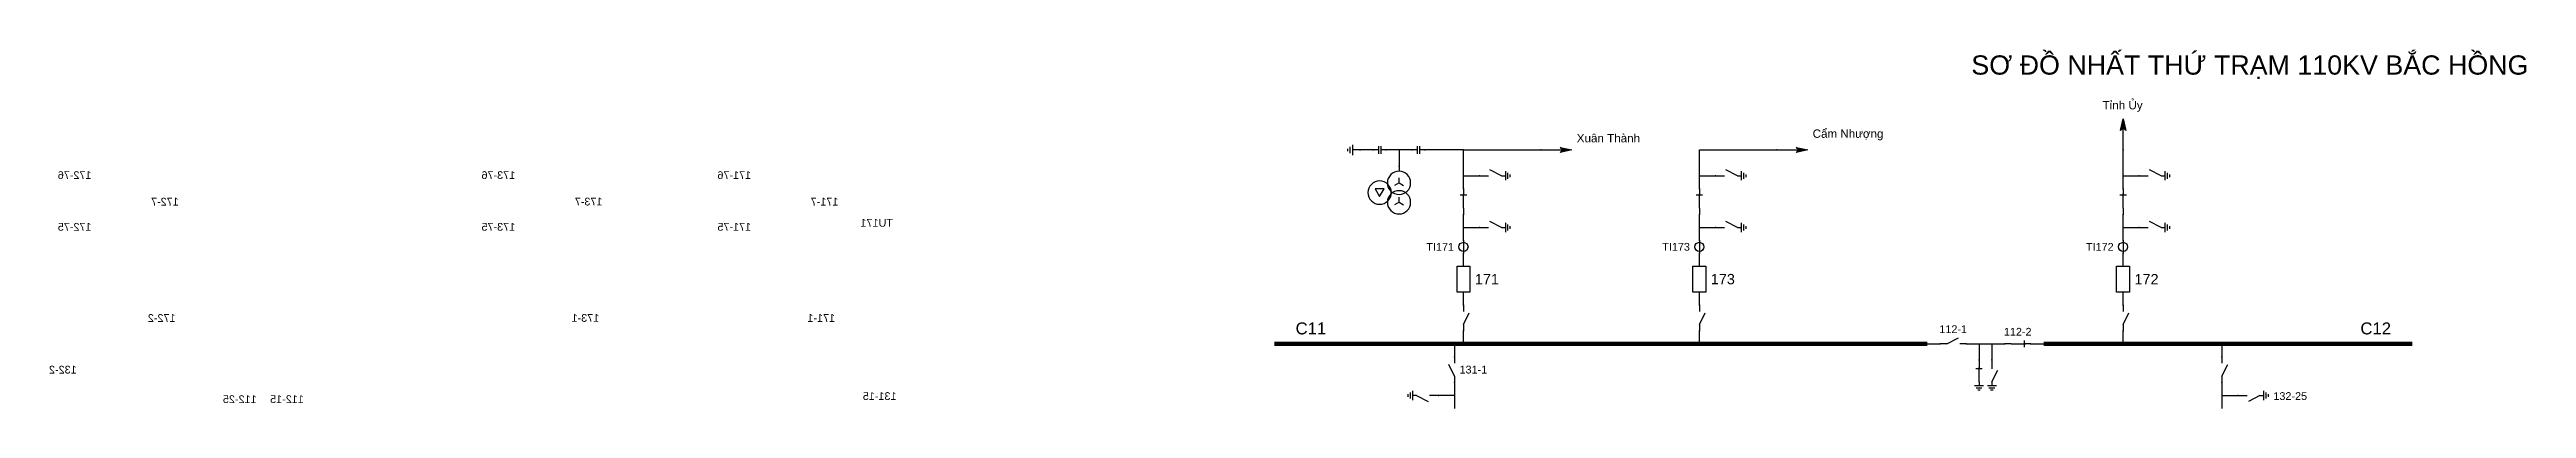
# Model space of a CAD drawing. Header units: millimetres. Extents: x -387 to 411, y 8 to 290.
# Drawn here: x -209.4 to 269.3, y 220.7 to 290 of the extents above; entities that cross this region are included whole.
import ezdxf

# ---------------------------------------------------------------- set-up
doc = ezdxf.new("R2010")
doc.units = ezdxf.units.MM
for name, color, linetype, lineweight in [('BUSBAR_110KV', 1, 'Continuous', 50), ('GROUND', 3, 'Continuous', 25), ('HV_110KV', 1, 'Continuous', 25)]:
    doc.layers.add(name, color=color, linetype=linetype, lineweight=lineweight)
doc.layers.add('SYM_PORTS', color=8, linetype='Continuous', plot=False)
doc.layers.add('TEXT', color=7, linetype='Continuous')
doc.styles.add('SLD_TEXT', font='arial.ttf')

msp = doc.modelspace()

# ---------------------------------------------------------------- texts
at = {"layer": 'TEXT', "attachment_point": 7, "style": 'SLD_TEXT'}
for s, insert, char_height in [('SƠ ĐỒ NHẤT THỨ TRẠM 110KV BẮC HỒNG', (162.01, 284.34), 3.7113), ('Tỉnh Ủy', (187.37, 277.97), 1.611), ('Xuân Thành', (85.76, 272.06), 1.608), ('Cẩm Nhượng', (131.35, 272.48), 1.603), ('C11', (31.42, 234.98), 2.307), ('C12', (237.21, 234.98), 2.307)]:
    msp.add_mtext(s, dxfattribs=dict(at, insert=insert, char_height=char_height))

# ---------------------------------------------------------------- blocks, each defined once
blk = doc.blocks.new('SYM_DISCONNECTOR_OPEN')
at = {"lineweight": 25}
for points in [[(0, -1.25), (-1.125, 1)], [(0, 2.5), (0, 1.25)], [(0, -1.25), (0, -2.5)]]:
    blk.add_lwpolyline(points, dxfattribs=at)
at = {"layer": 'SYM_PORTS'}
for p in [(0, 2.5), (0, -2.5)]:
    blk.add_point(p, dxfattribs=at)
blk.add_attdef('DEVICE_CODE', (1, -0.5), '', height=2)
blk = doc.blocks.new('SYM_EARTHING_SWITCH_OPEN')
at = {"lineweight": 25}
for points in [[(0, -1.25), (-1.125, 1)], [(0, 3), (0, 1.25)], [(-0.875, -2), (0.875, -2)], [(-0.5625, -2.4375), (0.5625, -2.4375)], [(-0.25, -2.875), (0.25, -2.875)], [(0, -1.25), (0, -2)]]:
    blk.add_lwpolyline(points, dxfattribs=at)
at = {"layer": 'SYM_PORTS'}
blk.add_point((0, 3), dxfattribs=at)
blk.add_attdef('DEVICE_CODE', (1.875, 0), '', height=2)
blk = doc.blocks.new('SYM_EARTHING_SWITCH_CLOSED')
at = {"lineweight": 25}
for points in [[(-0.625, 1.25), (0.625, 1.25)], [(0, 3), (0, 1.25)], [(0, -1.25), (0, 1.5)], [(-0.875, -2), (0.875, -2)], [(-0.5625, -2.4375), (0.5625, -2.4375)], [(-0.25, -2.875), (0.25, -2.875)], [(0, -1.25), (0, -2)]]:
    blk.add_lwpolyline(points, dxfattribs=at)
at = {"layer": 'SYM_PORTS'}
blk.add_point((0, 3), dxfattribs=at)
blk.add_attdef('DEVICE_CODE', (1.875, 0), '', height=2)
blk = doc.blocks.new('SYM_DISCONNECTOR_CLOSED')
at = {"lineweight": 25}
for points in [[(-0.625, 1.25), (0.625, 1.25)], [(0, 2.5), (0, 1.25)], [(0, -1.25), (0, 1.5)], [(0, -1.25), (0, -2.5)]]:
    blk.add_lwpolyline(points, dxfattribs=at)
at = {"layer": 'SYM_PORTS'}
for p in [(0, 2.5), (0, -2.5)]:
    blk.add_point(p, dxfattribs=at)
blk.add_attdef('DEVICE_CODE', (1.625, -0.5), '', height=2)
blk = doc.blocks.new('SYM_CIRCUIT_BREAKER')
at = {"lineweight": 25}
blk.add_lwpolyline([(-1.25, 2.5), (1.25, 2.5), (1.25, -2.5), (-1.25, -2.5)], close=True, dxfattribs=at)
at = {"layer": 'SYM_PORTS'}
for p in [(0, 2.5), (0, -2.5)]:
    blk.add_point(p, dxfattribs=at)
blk.add_attdef('DEVICE_CODE', (2.25, -0.5), '', height=2)
at = {"flags": 1}
blk.add_attdef('RATING', (2.25, -3.5), '', height=2, dxfattribs=at)
blk = doc.blocks.new('SYM_CURRENT_TRANSFORMER')
at = {"lineweight": 25}
blk.add_lwpolyline([(0, 1.25), (0, -1.25)], dxfattribs=at)
blk.add_circle((0, 0), 0.875, dxfattribs=at)
at = {"layer": 'SYM_PORTS'}
for p in [(0, 1.25), (0, -1.25)]:
    blk.add_point(p, dxfattribs=at)
blk.add_attdef('DEVICE_CODE', (1.875, -1.75), '', height=2)
at = {"flags": 1}
blk.add_attdef('RATIO', (1.875, -4.75), '', height=2, dxfattribs=at)
blk = doc.blocks.new('SYM_COUPLING_CAPACITOR')
at = {"lineweight": 25}
for points in [[(-0.75, 0.25), (0.75, 0.25)], [(0, 1.25), (0, 0.25)], [(-0.75, -0.25), (0.75, -0.25)], [(0, -0.25), (0, -1.25)]]:
    blk.add_lwpolyline(points, dxfattribs=at)
at = {"layer": 'SYM_PORTS'}
for p in [(0, 1.25), (0, -1.25)]:
    blk.add_point(p, dxfattribs=at)
blk.add_attdef('DEVICE_CODE', (1.75, -1.75), '', height=2)
blk = doc.blocks.new('SYM_VOLTAGE_TRANSFORMER')
at = {"lineweight": 25}
for points in [[(0, 1.375), (-0.8625, 0.875)], [(0, 4.625), (0, 3.625)], [(0, 1.375), (0, 2.375)], [(0, 1.375), (0.8625, 0.875)], [(0, -2.375), (-0.8625, -2.875)], [(0, -2.375), (0, -1.375)], [(0, -2.375), (0.8625, -2.875)]]:
    blk.add_lwpolyline(points, dxfattribs=at)
blk.add_lwpolyline([(2.875, 0.25), (4.625, 0.25), (3.75, -1.25)], close=True, dxfattribs=at)
for centre in [(0, 1.375), (3.75, -0.5), (0, -2.375)]:
    blk.add_circle(centre, 2.25, dxfattribs=at)
at = {"layer": 'SYM_PORTS'}
blk.add_point((0, 4.625), dxfattribs=at)
blk.add_attdef('DEVICE_CODE', (7, 1.625), '', height=2)
at = {"flags": 1}
blk.add_attdef('RATIO', (7, -1.375), '', height=2, dxfattribs=at)
blk = doc.blocks.new('SYM_GROUND_SYMBOL')
at = {"lineweight": 25}
for points in [[(0, 1.25), (0, -0.25)], [(-1, -0.25), (1, -0.25)], [(-0.625, -0.75), (0.625, -0.75)], [(-0.25, -1.25), (0.25, -1.25)]]:
    blk.add_lwpolyline(points, dxfattribs=at)
at = {"layer": 'SYM_PORTS'}
blk.add_point((0, 1.25), dxfattribs=at)
blk = doc.blocks.new('SYM_LINE_FEEDER_ARROW')
blk.add_hatch(color=7).paths.add_polyline_path([(0, -3), (-0.5, -0.75), (0, -1.25), (0.5, -0.75)])
at = {"lineweight": 25}
blk.add_lwpolyline([(0, 3), (0, -1.25)], dxfattribs=at)
blk.add_lwpolyline([(0, -3), (-0.5, -0.75), (0, -1.25), (0.5, -0.75)], close=True, dxfattribs=at)
at = {"layer": 'SYM_PORTS'}
blk.add_point((0, 3), dxfattribs=at)
blk.add_attdef('LINE_NAME', (1.5, 0), '', height=2)

# ---------------------------------------------------------------- linework, layer by layer
at = {"layer": 'BUSBAR_110KV', "const_width": 0.797}
for points in [[(27.32, 233.19), (153.52, 233.19)], [(175.97, 233.19), (247.22, 233.19)]]:
    msp.add_lwpolyline(points, dxfattribs=at)
at = {"layer": 'GROUND'}
msp.add_lwpolyline([(46.42, 270.61), (43.93, 270.61)], dxfattribs=at)
at = {"layer": 'HV_110KV'}
for points in [[(51.41, 270.61), (48.92, 270.61)], [(53.9, 270.61), (51.41, 270.61)], [(51.41, 270.61), (51.41, 267.51)], [(63.87, 270.61), (56.4, 270.61)], [(63.87, 265.63), (63.87, 270.61)], [(63.87, 270.61), (78.8, 270.61)], [(109.46, 265.63), (109.46, 270.61), (124.4, 270.61)], [(191.35, 265.63), (191.35, 270.61)], [(63.87, 263.14), (63.87, 265.63)], [(63.87, 265.63), (66.96, 265.63)], [(109.46, 263.14), (109.46, 265.63)], [(109.46, 265.63), (112.56, 265.63)], [(191.35, 263.14), (191.35, 265.63)], [(191.35, 265.63), (194.44, 265.63)], [(63.87, 255.65), (63.87, 258.14)], [(63.87, 253.16), (63.87, 255.65)], [(63.87, 255.65), (66.96, 255.65)], [(109.46, 255.65), (109.46, 258.14)], [(109.46, 253.16), (109.46, 255.65)], [(109.46, 255.65), (112.56, 255.65)], [(191.35, 255.65), (191.35, 258.14)], [(191.35, 253.16), (191.35, 255.65)], [(191.35, 255.65), (194.44, 255.65)], [(63.87, 248.17), (63.87, 250.66)], [(109.46, 248.17), (109.46, 250.66)], [(191.35, 248.17), (191.35, 250.66)], [(63.87, 240.68), (63.87, 243.17)], [(109.46, 240.68), (109.46, 243.17)], [(191.35, 240.68), (191.35, 243.17)], [(63.87, 233.19), (63.87, 235.68)], [(109.46, 233.19), (109.46, 235.68)], [(191.35, 233.19), (191.35, 235.68)], [(62.15, 233.19), (62.15, 230.7)], [(153.52, 233.19), (156.01, 233.19)], [(161.01, 233.19), (163.5, 233.19)], [(163.5, 233.19), (163.5, 230.09)], [(163.5, 233.19), (165.99, 233.19)], [(165.99, 233.19), (165.99, 230.09)], [(165.99, 233.19), (168.48, 233.19)], [(173.48, 233.19), (175.97, 233.19)], [(210.45, 233.19), (210.45, 230.7)], [(62.15, 225.7), (62.15, 223.21)], [(210.45, 225.7), (210.45, 223.21)], [(62.15, 223.21), (59.05, 223.21)], [(62.15, 223.21), (62.15, 220.72)], [(210.45, 223.21), (213.55, 223.21)], [(210.45, 223.21), (210.45, 220.72)]]:
    msp.add_lwpolyline(points, dxfattribs=at)

# ---------------------------------------------------------------- block references
at = {"layer": 'GROUND', "rotation": 270}
msp.add_blockref('SYM_GROUND_SYMBOL', (42.68, 270.61), dxfattribs=at)
at = {"layer": 'HV_110KV'}
for name, p, rotation in [('SYM_LINE_FEEDER_ARROW', (191.35, 273.61), 180), ('SYM_COUPLING_CAPACITOR', (47.67, 270.61), 270), ('SYM_COUPLING_CAPACITOR', (55.15, 270.61), 270), ('SYM_LINE_FEEDER_ARROW', (81.8, 270.61), 90), ('SYM_LINE_FEEDER_ARROW', (127.4, 270.61), 90)]:
    msp.add_blockref(name, p, dxfattribs=dict(at, rotation=rotation))
ref = msp.add_blockref('SYM_EARTHING_SWITCH_OPEN', (197.44, 265.63), dxfattribs=dict(at, xscale=-1, rotation=90))
ref.add_attrib('DEVICE_CODE', '172-76', (201.28, 265.01), dxfattribs={"layer": 'TEXT', "extrusion": (0, 0, -1), "height": 1.498, "style": 'SLD_TEXT'})
ref = msp.add_blockref('SYM_EARTHING_SWITCH_OPEN', (115.56, 265.63), dxfattribs=dict(at, xscale=-1, rotation=90))
ref.add_attrib('DEVICE_CODE', '173-76', (119.39, 265.01), dxfattribs={"layer": 'TEXT', "extrusion": (0, 0, -1), "height": 1.498, "style": 'SLD_TEXT'})
ref = msp.add_blockref('SYM_EARTHING_SWITCH_OPEN', (69.96, 265.63), dxfattribs=dict(at, xscale=-1, rotation=90))
ref.add_attrib('DEVICE_CODE', '171-76', (73.8, 265.01), dxfattribs={"layer": 'TEXT', "extrusion": (0, 0, -1), "height": 1.498, "style": 'SLD_TEXT'})
ref = msp.add_blockref('SYM_VOLTAGE_TRANSFORMER', (51.41, 262.88), dxfattribs=dict(at, xscale=-1))
ref.add_attrib('DEVICE_CODE', 'TU171', (46.39, 255.8), dxfattribs={"layer": 'TEXT', "extrusion": (0, 0, -1), "height": 1.498, "style": 'SLD_TEXT'})
ref = msp.add_blockref('SYM_DISCONNECTOR_CLOSED', (191.35, 260.64), dxfattribs=dict(at, xscale=-1))
ref.add_attrib('DEVICE_CODE', '172-7', (184.42, 259.89), dxfattribs={"layer": 'TEXT', "extrusion": (0, 0, -1), "height": 1.498, "style": 'SLD_TEXT'})
ref = msp.add_blockref('SYM_DISCONNECTOR_CLOSED', (109.46, 260.64), dxfattribs=dict(at, xscale=-1))
ref.add_attrib('DEVICE_CODE', '173-7', (102.53, 259.9), dxfattribs={"layer": 'TEXT', "extrusion": (0, 0, -1), "height": 1.498, "style": 'SLD_TEXT'})
ref = msp.add_blockref('SYM_DISCONNECTOR_CLOSED', (63.87, 260.64), dxfattribs=dict(at, xscale=-1))
ref.add_attrib('DEVICE_CODE', '171-7', (56.94, 259.89), dxfattribs={"layer": 'TEXT', "extrusion": (0, 0, -1), "height": 1.498, "style": 'SLD_TEXT'})
ref = msp.add_blockref('SYM_EARTHING_SWITCH_OPEN', (197.44, 255.65), dxfattribs=dict(at, xscale=-1, rotation=90))
ref.add_attrib('DEVICE_CODE', '172-75', (201.28, 255.03), dxfattribs={"layer": 'TEXT', "extrusion": (0, 0, -1), "height": 1.498, "style": 'SLD_TEXT'})
ref = msp.add_blockref('SYM_EARTHING_SWITCH_OPEN', (115.56, 255.65), dxfattribs=dict(at, xscale=-1, rotation=90))
ref.add_attrib('DEVICE_CODE', '173-75', (119.39, 255.03), dxfattribs={"layer": 'TEXT', "extrusion": (0, 0, -1), "height": 1.498, "style": 'SLD_TEXT'})
ref = msp.add_blockref('SYM_EARTHING_SWITCH_OPEN', (69.96, 255.65), dxfattribs=dict(at, xscale=-1, rotation=90))
ref.add_attrib('DEVICE_CODE', '171-75', (73.8, 255.03), dxfattribs={"layer": 'TEXT', "extrusion": (0, 0, -1), "height": 1.498, "style": 'SLD_TEXT'})
ref = msp.add_blockref('SYM_CURRENT_TRANSFORMER', (63.87, 251.91), dxfattribs=at)
ref.add_attrib('DEVICE_CODE', 'TI171', (56.69, 251.16), dxfattribs={"layer": 'TEXT', "height": 1.498, "style": 'SLD_TEXT'})
ref = msp.add_blockref('SYM_CURRENT_TRANSFORMER', (109.46, 251.91), dxfattribs=at)
ref.add_attrib('DEVICE_CODE', 'TI173', (102.28, 251.17), dxfattribs={"layer": 'TEXT', "height": 1.498, "style": 'SLD_TEXT'})
ref = msp.add_blockref('SYM_CURRENT_TRANSFORMER', (191.35, 251.91), dxfattribs=at)
ref.add_attrib('DEVICE_CODE', 'TI172', (184.17, 251.16), dxfattribs={"layer": 'TEXT', "height": 1.498, "style": 'SLD_TEXT'})
ref = msp.add_blockref('SYM_CIRCUIT_BREAKER', (63.87, 245.67), dxfattribs=at)
ref.add_attrib('DEVICE_CODE', '171', (66.07, 244.67), dxfattribs={"layer": 'TEXT', "height": 1.992, "style": 'SLD_TEXT'})
ref = msp.add_blockref('SYM_CIRCUIT_BREAKER', (109.46, 245.67), dxfattribs=at)
ref.add_attrib('DEVICE_CODE', '173', (111.67, 244.69), dxfattribs={"layer": 'TEXT', "height": 1.993, "style": 'SLD_TEXT'})
ref = msp.add_blockref('SYM_CIRCUIT_BREAKER', (191.35, 245.67), dxfattribs=at)
ref.add_attrib('DEVICE_CODE', '172', (193.55, 244.67), dxfattribs={"layer": 'TEXT', "height": 1.992, "style": 'SLD_TEXT'})
ref = msp.add_blockref('SYM_DISCONNECTOR_OPEN', (191.35, 238.18), dxfattribs=dict(at, xscale=-1))
ref.add_attrib('DEVICE_CODE', '172-2', (185.04, 237.43), dxfattribs={"layer": 'TEXT', "extrusion": (0, 0, -1), "height": 1.498, "style": 'SLD_TEXT'})
ref = msp.add_blockref('SYM_DISCONNECTOR_OPEN', (109.46, 238.18), dxfattribs=dict(at, xscale=-1))
ref.add_attrib('DEVICE_CODE', '173-1', (103.15, 237.44), dxfattribs={"layer": 'TEXT', "extrusion": (0, 0, -1), "height": 1.498, "style": 'SLD_TEXT'})
ref = msp.add_blockref('SYM_DISCONNECTOR_OPEN', (63.87, 238.18), dxfattribs=dict(at, xscale=-1))
ref.add_attrib('DEVICE_CODE', '171-1', (57.56, 237.43), dxfattribs={"layer": 'TEXT', "extrusion": (0, 0, -1), "height": 1.498, "style": 'SLD_TEXT'})
ref = msp.add_blockref('SYM_DISCONNECTOR_OPEN', (158.51, 233.19), dxfattribs=dict(at, rotation=270))
ref.add_attrib('DEVICE_CODE', '112-1', (155.83, 235.27), dxfattribs={"layer": 'TEXT', "height": 1.498, "style": 'SLD_TEXT'})
ref = msp.add_blockref('SYM_DISCONNECTOR_CLOSED', (170.98, 233.19), dxfattribs=dict(at, rotation=270))
ref.add_attrib('DEVICE_CODE', '112-2', (168.3, 234.77), dxfattribs={"layer": 'TEXT', "height": 1.498, "style": 'SLD_TEXT'})
ref = msp.add_blockref('SYM_DISCONNECTOR_OPEN', (210.45, 228.2), dxfattribs=dict(at, xscale=-1))
ref.add_attrib('DEVICE_CODE', '132-2', (204.14, 227.46), dxfattribs={"layer": 'TEXT', "extrusion": (0, 0, -1), "height": 1.498, "style": 'SLD_TEXT'})
ref = msp.add_blockref('SYM_EARTHING_SWITCH_OPEN', (165.99, 227.09), dxfattribs=dict(at, xscale=-1))
ref.add_attrib('DEVICE_CODE', '112-25', (169.37, 221.76), dxfattribs={"layer": 'TEXT', "extrusion": (0, 0, -1), "height": 1.498, "style": 'SLD_TEXT'})
ref = msp.add_blockref('SYM_EARTHING_SWITCH_CLOSED', (163.5, 227.09), dxfattribs=dict(at, xscale=-1))
ref.add_attrib('DEVICE_CODE', '112-15', (160.24, 221.76), dxfattribs={"layer": 'TEXT', "extrusion": (0, 0, -1), "height": 1.498, "style": 'SLD_TEXT'})
ref = msp.add_blockref('SYM_DISCONNECTOR_OPEN', (62.15, 228.2), dxfattribs=at)
ref.add_attrib('DEVICE_CODE', '131-1', (63.1, 227.46), dxfattribs={"layer": 'TEXT', "height": 1.498, "style": 'SLD_TEXT'})
ref = msp.add_blockref('SYM_EARTHING_SWITCH_OPEN', (56.05, 223.21), dxfattribs=dict(at, xscale=-1, rotation=270))
ref.add_attrib('DEVICE_CODE', '131-15', (45.7, 222.35), dxfattribs={"layer": 'TEXT', "extrusion": (0, 0, -1), "height": 1.498, "style": 'SLD_TEXT'})
ref = msp.add_blockref('SYM_EARTHING_SWITCH_OPEN', (216.55, 223.21), dxfattribs=dict(at, rotation=90))
ref.add_attrib('DEVICE_CODE', '132-25', (220.38, 222.35), dxfattribs={"layer": 'TEXT', "height": 1.498, "style": 'SLD_TEXT'})

msp.set_redraw_order([(e.dxf.handle, doc.entitydb.next_handle()) for e in msp.query("TEXT MTEXT ATTDEF DIMENSION ARC_DIMENSION")])  # texts and dimensions are drawn at this point

doc.saveas('drawing.dxf')
